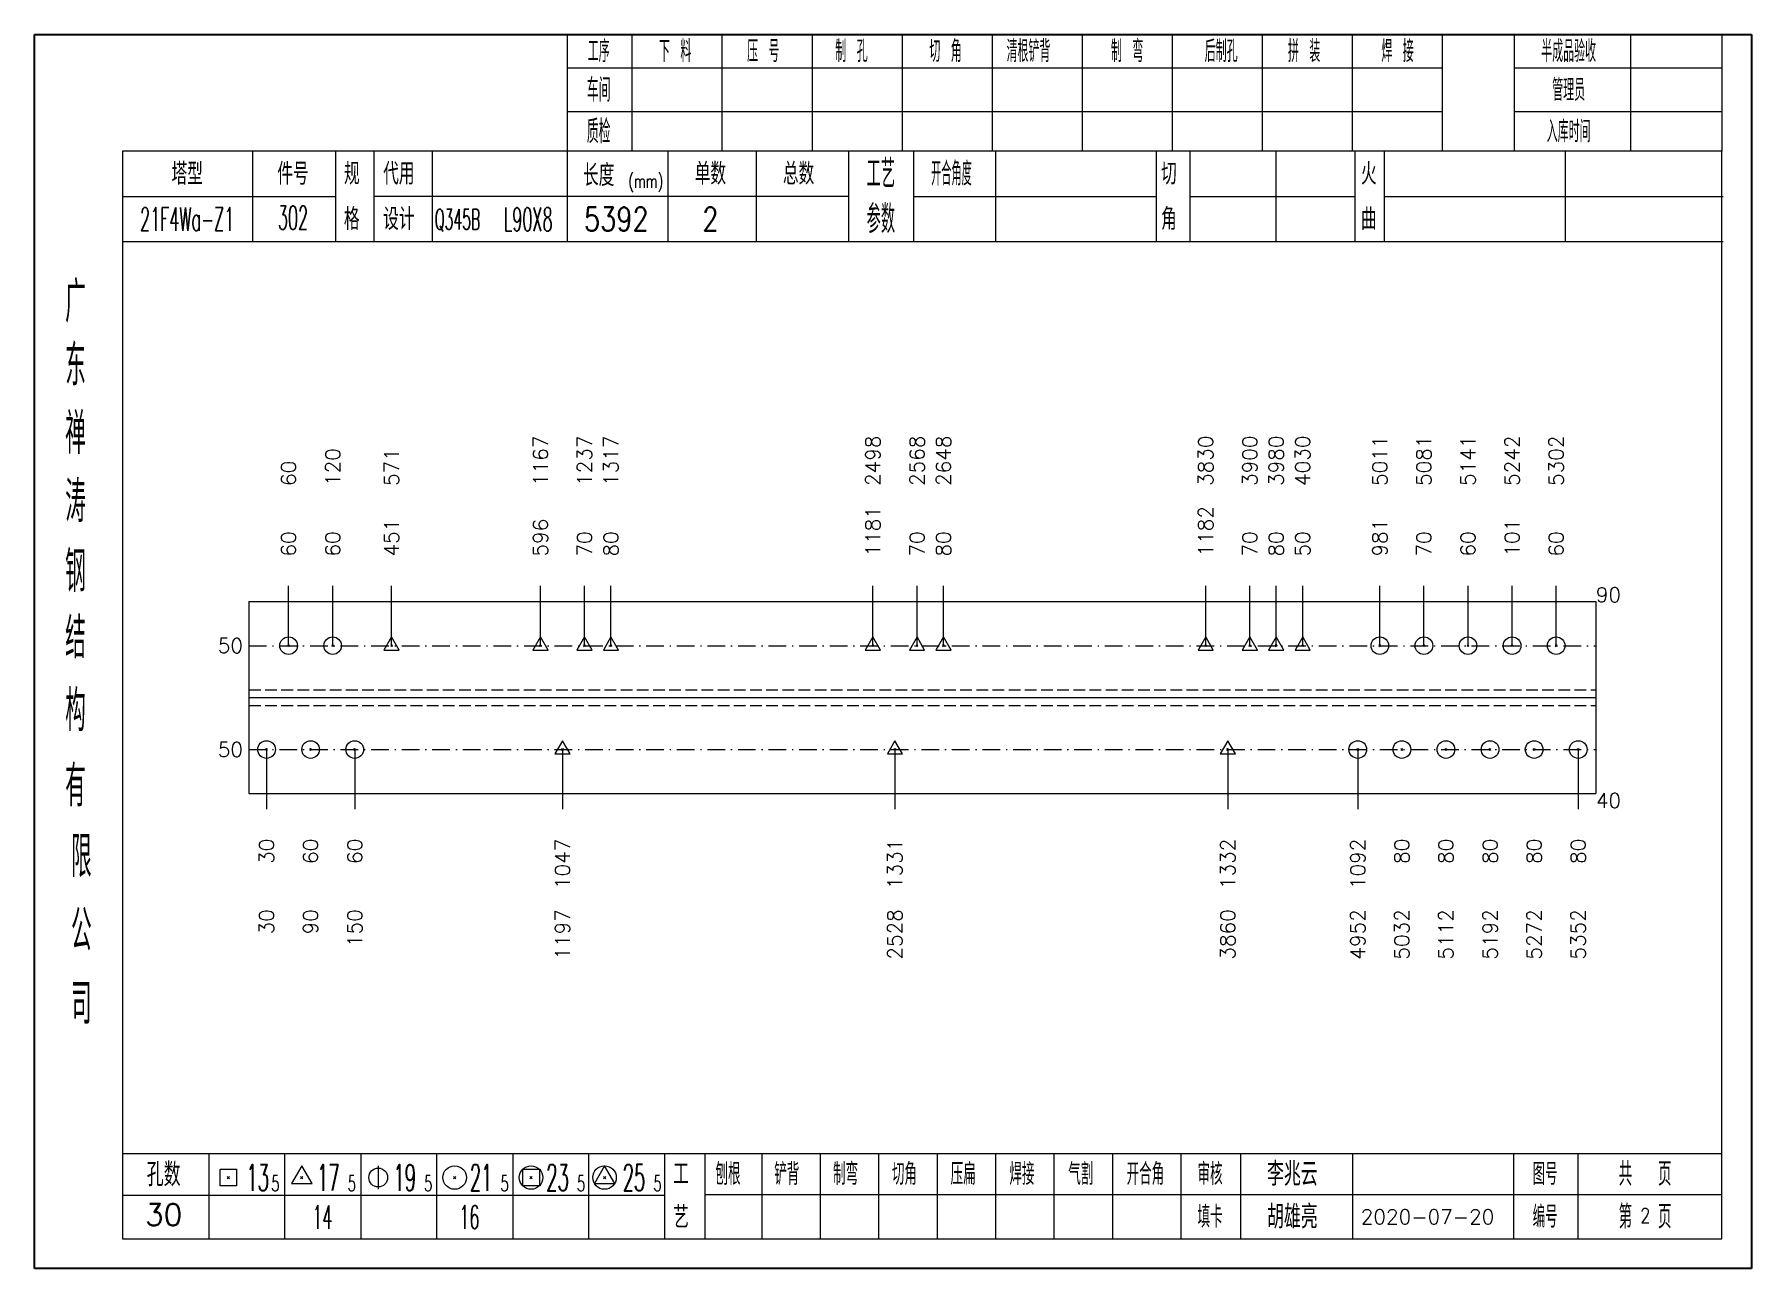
# Model space of a CAD drawing. Extents: x 1310 to 15542, y -76 to 8381.
# Drawn here: x 1828.6 to 2120.7, y 4373.7 to 4583.7 of the extents above; entities that cross this region are included whole.
import ezdxf
from ezdxf.enums import TextEntityAlignment as Align

# ---------------------------------------------------------------- set-up
doc = ezdxf.new("R2010")
doc.units = 0
doc.header["$MEASUREMENT"] = 0
doc.linetypes.add('一点画线', pattern=[5.2, 3, -1, 0.2, -1])
doc.linetypes.add('虚线', pattern=[2.75, 2, -0.75])
doc.layers.get('0').update_dxf_attribs({"linetype": 'CONTINUOUS', "lineweight": 25})
for name, color, linetype, lineweight in [('1', 7, 'CONTINUOUS', 25), ('4', 7, 'CONTINUOUS', 25), ('5', 7, 'CONTINUOUS', 25)]:
    doc.layers.add(name, color=color, linetype=linetype, lineweight=lineweight)
doc.styles.get("Standard").update_dxf_attribs({"font": 'simplex.shx', "width": 0.7, "height": 3, "bigfont": 'gbhzfs.shx'})

msp = doc.modelspace()

# ---------------------------------------------------------------- texts
at = {"color": 7, "linetype": 'Continuous', "lineweight": 13}
for s, p in [('1167', (1914.643, 4506.884)), ('1237', (1922.143, 4506.884)), ('1317', (1926.643, 4506.884)), ('2498', (1971.203, 4506.884)), ('2568', (1978.703, 4506.884)), ('2648', (1983.203, 4506.884)), ('3830', (2027.805, 4506.884)), ('3900', (2035.305, 4506.884)), ('3980', (2039.805, 4506.884)), ('4030', (2044.305, 4506.884)), ('5011', (2057.432, 4506.884)), ('5081', (2064.932, 4506.884)), ('5141', (2072.432, 4506.884)), ('5242', (2079.932, 4506.884)), ('5302', (2087.432, 4506.884)), ('60', (1871.802, 4506.884)), ('120', (1879.302, 4506.884)), ('571', (1889.316, 4506.884))]:
    msp.add_text(s, height=2.5, rotation=90, dxfattribs=at).set_placement(p, align=Align.MIDDLE_LEFT)
at = {"color": 8, "linetype": 'Continuous', "lineweight": 9}
for s, p in [('1181', (1971.203, 4494.884)), ('1182', (2027.805, 4494.884)), ('60', (1871.802, 4494.884)), ('60', (1879.302, 4494.884)), ('451', (1889.316, 4494.884)), ('596', (1914.643, 4494.884)), ('70', (1922.143, 4494.884)), ('80', (1926.643, 4494.884)), ('70', (1978.703, 4494.884)), ('80', (1983.203, 4494.884)), ('70', (2035.305, 4494.884)), ('80', (2039.805, 4494.884)), ('50', (2044.305, 4494.884)), ('981', (2057.432, 4494.884)), ('70', (2064.932, 4494.884)), ('60', (2072.432, 4494.884)), ('101', (2079.932, 4494.884)), ('60', (2087.432, 4494.884))]:
    msp.add_text(s, height=2.5, rotation=90, dxfattribs=at).set_placement(p, align=Align.MIDDLE_LEFT)
at = {"color": 7, "linetype": 'Continuous', "lineweight": 13}
msp.add_text('90', height=2.5, dxfattribs=at).set_placement((2094.182, 4488.384), align=Align.MIDDLE_LEFT)
for p in [(1864.052, 4479.717), (1864.052, 4462.051)]:
    msp.add_text('50', height=2.5, dxfattribs=at).set_placement(p, align=Align.MIDDLE_RIGHT)
at = {"layer": '1', "color": 7, "linetype": 'Continuous', "lineweight": 13}
msp.add_text('40', height=2.5, dxfattribs=at).set_placement((2094.182, 4453.384), align=Align.MIDDLE_LEFT)
at = {"layer": '1', "color": 8, "linetype": 'Continuous', "lineweight": 9}
for s, p in [('30', (1868.052, 4446.884)), ('60', (1875.552, 4446.884)), ('60', (1883.052, 4446.884)), ('1047', (1918.393, 4446.884)), ('1332', (2031.555, 4446.884)), ('1092', (2053.682, 4446.884)), ('80', (2061.182, 4446.884)), ('80', (2068.682, 4446.884)), ('80', (2076.182, 4446.884)), ('80', (2083.682, 4446.884)), ('80', (2091.182, 4446.884)), ('1331', (1974.953, 4446.884))]:
    msp.add_text(s, height=2.5, rotation=90, dxfattribs=at).set_placement(p, align=Align.MIDDLE_RIGHT)
at = {"layer": '1', "color": 7, "linetype": 'Continuous', "lineweight": 13}
for s, p in [('30', (1868.052, 4434.884)), ('90', (1875.552, 4434.884)), ('150', (1883.052, 4434.884)), ('1197', (1918.393, 4434.884)), ('2528', (1974.953, 4434.884)), ('3860', (2031.555, 4434.884)), ('4952', (2053.682, 4434.884)), ('5032', (2061.182, 4434.884)), ('5112', (2068.682, 4434.884)), ('5192', (2076.182, 4434.884)), ('5272', (2083.682, 4434.884)), ('5352', (2091.182, 4434.884))]:
    msp.add_text(s, height=2.5, rotation=90, dxfattribs=at).set_placement(p, align=Align.MIDDLE_RIGHT)
at = {"layer": '4', "color": 1, "linetype": 'Continuous', "lineweight": 25}
for s, height, width, p in [('工序', 3.7, 0.7, (1924.552, 4580.841)), ('下 料', 3.7, 0.7, (1937.552, 4580.841)), ('压 号', 3.7, 0.7, (1952.552, 4580.841)), ('制 孔', 3.7, 0.7, (1967.552, 4580.841)), ('切 角', 3.7, 0.7, (1983.552, 4580.841)), ('清根铲背 ', 3.7, 0.7, (1998.552, 4580.841)), (' 制 弯', 3.7, 0.7, (2013.552, 4580.841)), (' 后制孔', 3.7, 0.7, (2029.552, 4580.841)), ('拼 装', 3.7, 0.7, (2044.552, 4580.841)), (' 焊 接', 3.7, 0.7, (2059.552, 4580.841)), ('半成品验收', 3.7, 0.7, (2089.552, 4580.841)), ('车间', 4, 0.7, (1924.552, 4574.241)), ('管理员', 3.7, 0.7, (2089.552, 4574.241)), ('质检', 4, 0.7, (1924.552, 4567.181)), ('入库时间', 3.7, 0.7, (2089.552, 4567.181)), ('(mm)', 2.24, 0.7, (1932.552, 4558.741)), ('工艺', 4.8, 0.7, (1972.552, 4560.001)), ('开合角度', 4, 0.6, (1984.552, 4560.001)), ('302', 4, 0.5, (1872.552, 4552.511)), ('参数', 4.8, 0.7, (1972.552, 4552.291)), ('21F4Wa-Z1', 4, 0.5, (1854.552, 4552.261)), ('Q345B', 3.5, 0.5, (1900.552, 4552.241)), ('L90X8', 4, 0.5, (1912.552, 4552.241)), ('5392', 4, 0.8, (1927.552, 4552.291)), ('2', 4, 0.8, (1943.552, 4552.291)), ('广', 6.96, 0.7, (1835.552, 4538.211)), ('东', 6.96, 0.7, (1835.552, 4527.421)), ('禅', 6.96, 0.7, (1835.552, 4515.831)), ('涛', 6.96, 0.7, (1835.552, 4504.231)), ('钢', 6.96, 0.7, (1835.552, 4492.341)), ('结', 6.96, 0.7, (1835.552, 4481.031)), ('构', 6.96, 0.7, (1835.552, 4468.651)), ('有', 6.96, 0.7, (1835.552, 4455.841)), ('限', 6.96, 0.7, (1836.552, 4443.841)), ('公', 6.96, 0.7, (1836.552, 4431.301)), ('司', 6.96, 0.7, (1836.552, 4418.821)), ('13', 4.47, 0.5, (1866.552, 4389.241)), ('17', 4.47, 0.5, (1878.552, 4389.241)), ('19', 4.47, 0.5, (1891.552, 4389.241)), ('21', 4.47, 0.5, (1904.552, 4389.241)), ('23', 4.47, 0.5, (1917.552, 4389.241)), ('25', 4.47, 0.5, (1930.552, 4389.241)), ('刨根', 3.7, 0.8, (1946.552, 4389.841)), ('铲背', 3.7, 0.8, (1956.552, 4389.841)), ('制弯', 3.7, 0.8, (1966.552, 4389.841)), ('切角', 3.7, 0.8, (1976.552, 4389.841)), ('压扁', 3.7, 0.8, (1986.552, 4389.841)), ('焊接', 3.7, 0.8, (1996.552, 4389.841)), ('气割', 3.7, 0.8, (2006.552, 4389.841)), ('开合角', 3.7, 0.8, (2017.552, 4389.841)), ('审核', 3.7, 0.8, (2028.552, 4389.841)), ('图号', 3.7, 0.8, (2085.552, 4389.841)), ('共  页', 4, 0.8, (2102.552, 4389.841)), ('5', 2.68, 0.6, (1869.552, 4388.241)), ('5', 2.68, 0.6, (1882.552, 4388.241)), ('5', 2.68, 0.6, (1895.552, 4388.241)), ('5', 2.68, 0.6, (1908.552, 4388.241)), ('5', 2.68, 0.6, (1921.552, 4388.241)), ('5', 2.68, 0.6, (1934.552, 4388.241)), ('第  页', 4, 0.8, (2102.552, 4382.571)), ('14', 4, 0.5, (1877.552, 4382.491)), ('16', 4, 0.5, (1902.552, 4382.491)), ('填卡', 3.7, 0.8, (2028.552, 4382.571)), ('编号', 3.7, 0.8, (2085.552, 4382.571))]:
    msp.add_text(s, height=height, dxfattribs=dict(at, width=width)).set_placement(p, align=Align.MIDDLE_CENTER)
for s, height, p in [('塔型', 3.7, (1854.552, 4559.971)), ('件号', 3.7, (1872.552, 4559.971)), ('规', 3.7, (1882.552, 4560.001)), ('代用', 3.7, (1890.552, 4560.001)), ('长度', 3.7, (1924.552, 4559.741)), ('单数', 3.7, (1943.552, 4560.001)), ('总数', 3.7, (1958.552, 4560.001)), ('切', 3.7, (2021.552, 4560.001)), ('火', 3.7, (2055.552, 4560.001)), ('格', 3.7, (1882.552, 4552.291)), ('设计', 3.7, (1890.552, 4552.291)), ('角', 3.7, (2021.552, 4552.291)), ('曲', 3.7, (2055.552, 4552.291)), ('孔数', 4, (1850.552, 4389.761)), ('工', 3.7, (1938.552, 4389.841)), ('李兆云', 4, (2042.552, 4389.841)), ('胡雄亮', 4, (2042.552, 4382.571)), ('30', 3.7, (1850.552, 4382.931)), ('艺', 3.7, (1938.552, 4382.491)), ('2020-07-20', 2.5, (2065.552, 4382.571))]:
    msp.add_text(s, height=height, dxfattribs=at).set_placement(p, align=Align.MIDDLE_CENTER)
at = {"layer": '4', "color": 6, "linetype": 'Continuous', "lineweight": 25, "width": 0.8}
msp.add_text('2', height=2.5, dxfattribs=at).set_placement((2102.577, 4382.799), align=Align.MIDDLE_CENTER)

# ---------------------------------------------------------------- blocks, each defined once
blk = doc.blocks.new('孔21.5')
at = {"layer": '5', "color": 7, "linetype": 'Continuous', "lineweight": 13}
for p, q in [((-0.1, -0.1), (0.1, 0.1)), ((0.1, -0.1), (-0.1, 0.1))]:
    blk.add_line(p, q, dxfattribs=at)
blk.add_circle((0, 0), 1, dxfattribs=at)
blk = doc.blocks.new('孔17.5')
at = {"layer": '5', "color": 7, "linetype": 'Continuous', "lineweight": 13}
for p, q in [((0, 1), (-0.866, -0.5)), ((-0.1, -0.1), (0.1, 0.1)), ((0.1, -0.1), (-0.1, 0.1)), ((0.866, -0.5), (0, 1)), ((-0.866, -0.5), (0.866, -0.5))]:
    blk.add_line(p, q, dxfattribs=at)
blk = doc.blocks.new('CTJGK')
at = {"color": 6, "linetype": 'Continuous'}
for p, q in [((0, 209.97), (292.13, 209.97)), ((0, 0), (0, 209.97)), ((292.13, 209.97), (292.13, 0)), ((292.13, 0), (0, 0))]:
    blk.add_line(p, q, dxfattribs=at)

# ---------------------------------------------------------------- linework, layer by layer
at = {"color": 7, "linetype": 'Continuous', "lineweight": 18}
for p, q in [((1865.052, 4487.217), (1865.052, 4454.551)), ((1865.052, 4487.217), (2094.182, 4487.217)), ((2094.182, 4487.217), (2094.182, 4454.551)), ((1865.052, 4470.884), (2094.182, 4470.884))]:
    msp.add_line(p, q, dxfattribs=at)
at = {"color": 7, "linetype": 'Continuous', "lineweight": 13}
for p, q in [((1871.802, 4479.717), (1871.802, 4489.884)), ((1879.302, 4479.717), (1879.302, 4489.884)), ((1889.316, 4479.717), (1889.316, 4489.884)), ((1914.643, 4479.717), (1914.643, 4489.884)), ((1922.143, 4479.717), (1922.143, 4489.884)), ((1926.643, 4479.717), (1926.643, 4489.884)), ((1971.203, 4479.717), (1971.203, 4489.884)), ((1978.703, 4479.717), (1978.703, 4489.884)), ((1983.203, 4479.717), (1983.203, 4489.884)), ((2027.805, 4479.717), (2027.805, 4489.884)), ((2035.305, 4479.717), (2035.305, 4489.884)), ((2039.805, 4479.717), (2039.805, 4489.884)), ((2044.305, 4479.717), (2044.305, 4489.884)), ((2057.432, 4479.717), (2057.432, 4489.884)), ((2064.932, 4479.717), (2064.932, 4489.884)), ((2072.432, 4479.717), (2072.432, 4489.884)), ((2079.932, 4479.717), (2079.932, 4489.884)), ((2087.432, 4479.717), (2087.432, 4489.884)), ((1868.052, 4462.051), (1868.052, 4451.884)), ((1883.052, 4462.051), (1883.052, 4451.884)), ((1918.393, 4462.051), (1918.393, 4451.884)), ((1974.953, 4462.051), (1974.953, 4451.884)), ((2031.555, 4462.051), (2031.555, 4451.884)), ((2053.682, 4462.051), (2053.682, 4451.884)), ((2091.182, 4462.051), (2091.182, 4451.884))]:
    msp.add_line(p, q, dxfattribs=at)
at = {"color": 3, "linetype": '一点画线', "lineweight": 13}
for p, q in [((1865.052, 4479.717), (2094.182, 4479.717)), ((1865.052, 4462.051), (2094.182, 4462.051))]:
    msp.add_line(p, q, dxfattribs=at)
at = {"color": 1, "linetype": '虚线', "lineweight": 18}
for p, q in [((1865.052, 4472.217), (2094.182, 4472.217)), ((1865.052, 4469.551), (2094.182, 4469.551))]:
    msp.add_line(p, q, dxfattribs=at)
at = {"layer": '1', "color": 7, "linetype": 'Continuous', "lineweight": 18}
msp.add_line((1865.052, 4454.551), (2094.182, 4454.551), dxfattribs=at)
at = {"layer": '4', "color": 1, "linetype": 'Continuous', "lineweight": 18}
for p, q in [((1828.552, 4583.711), (1828.552, 4373.741)), ((2120.682, 4583.711), (1828.552, 4583.711)), ((1919.182, 4583.711), (1919.182, 4563.871)), ((1930.212, 4583.711), (1930.212, 4563.851)), ((1945.522, 4583.711), (1945.522, 4563.851)), ((1960.842, 4583.711), (1960.842, 4563.851)), ((1976.152, 4583.711), (1976.152, 4563.851)), ((1991.462, 4583.711), (1991.462, 4563.851)), ((2006.772, 4583.711), (2006.772, 4563.851)), ((2022.092, 4583.711), (2022.092, 4563.851)), ((2037.402, 4583.711), (2037.402, 4563.851)), ((2052.712, 4583.711), (2052.712, 4563.851)), ((2068.022, 4583.711), (2068.022, 4563.871)), ((2068.022, 4583.711), (2068.022, 4563.851)), ((2080.302, 4583.711), (2080.302, 4563.851)), ((2100.052, 4583.711), (2100.052, 4563.851)), ((2115.632, 4583.711), (2115.632, 4563.851)), ((2120.682, 4553.911), (2120.682, 4583.711)), ((2068.022, 4577.981), (1919.182, 4577.981)), ((2115.632, 4577.981), (2080.302, 4577.981)), ((2068.022, 4570.501), (1919.182, 4570.501)), ((2115.632, 4570.501), (2080.302, 4570.501)), ((1843.562, 4563.851), (1843.562, 4378.791)), ((2115.632, 4563.851), (1843.562, 4563.851)), ((1865.682, 4563.861), (1865.682, 4548.441)), ((1879.832, 4548.441), (1879.832, 4563.851)), ((1886.332, 4548.441), (1886.332, 4563.851)), ((1896.202, 4563.851), (1896.202, 4548.441)), ((1919.182, 4563.871), (1919.182, 4548.441)), ((1936.302, 4563.851), (1936.302, 4548.441)), ((1951.352, 4563.851), (1951.352, 4548.441)), ((1967.052, 4563.851), (1967.052, 4548.441)), ((1978.112, 4563.851), (1978.112, 4548.441)), ((1992.062, 4563.851), (1992.062, 4548.441)), ((2019.362, 4563.851), (2019.362, 4548.441)), ((2025.122, 4563.851), (2025.122, 4548.441)), ((2039.742, 4563.851), (2039.742, 4548.441)), ((2053.202, 4563.851), (2053.202, 4548.441)), ((2058.192, 4563.851), (2058.192, 4548.441)), ((2088.932, 4563.851), (2088.932, 4548.441)), ((2115.632, 4378.791), (2115.632, 4563.851)), ((1879.832, 4556.091), (1843.562, 4556.091)), ((1967.052, 4556.141), (1886.332, 4556.141)), ((1978.112, 4556.141), (2019.362, 4556.141)), ((2025.122, 4556.141), (2053.202, 4556.141)), ((2058.192, 4556.141), (2115.812, 4556.141)), ((2120.682, 4373.741), (2120.682, 4553.911)), ((2115.812, 4548.441), (1843.562, 4548.441)), ((1843.562, 4393.321), (2115.632, 4393.321)), ((1858.252, 4393.321), (1858.252, 4378.791)), ((1871.182, 4378.791), (1871.182, 4393.321)), ((1884.112, 4393.321), (1884.112, 4378.791)), ((1897.032, 4378.791), (1897.032, 4393.321)), ((1909.962, 4393.321), (1909.962, 4378.791)), ((1922.892, 4378.791), (1922.892, 4393.321)), ((1935.812, 4378.791), (1935.812, 4393.321)), ((1942.682, 4378.791), (1942.682, 4393.321)), ((1952.342, 4378.791), (1952.342, 4393.321)), ((1962.282, 4378.791), (1962.282, 4393.321)), ((1972.222, 4378.791), (1972.222, 4393.321)), ((1982.172, 4378.791), (1982.172, 4393.321)), ((1992.112, 4378.791), (1992.112, 4393.321)), ((2002.052, 4378.791), (2002.052, 4393.321)), ((2012.002, 4378.791), (2012.002, 4393.321)), ((2023.642, 4378.791), (2023.642, 4393.321)), ((2033.792, 4378.791), (2033.792, 4393.321)), ((2052.852, 4378.791), (2052.852, 4393.321)), ((2080.232, 4378.791), (2080.232, 4393.321)), ((2091.192, 4378.791), (2091.192, 4393.321)), ((1935.812, 4386.191), (1843.562, 4386.191)), ((1942.642, 4386.351), (2115.632, 4386.351)), ((1843.562, 4378.791), (2115.632, 4378.791)), ((1828.552, 4373.741), (2120.682, 4373.741))]:
    msp.add_line(p, q, dxfattribs=at)
at = {"layer": '4', "color": 7, "linetype": 'Continuous', "lineweight": 13}
for p, q in [((1874.052, 4391.241), (1872.32, 4388.241)), ((1875.784, 4388.241), (1874.052, 4391.241)), ((1887.052, 4391.241), (1887.052, 4387.241)), ((1925.552, 4391.241), (1923.82, 4388.241)), ((1927.284, 4388.241), (1925.552, 4391.241)), ((1860.138, 4387.827), (1860.138, 4390.655)), ((1860.138, 4390.655), (1862.966, 4390.655)), ((1862.966, 4387.827), (1860.138, 4387.827)), ((1861.352, 4389.041), (1861.752, 4389.441)), ((1861.752, 4389.041), (1861.352, 4389.441)), ((1862.966, 4390.655), (1862.966, 4387.827)), ((1872.32, 4388.241), (1875.784, 4388.241)), ((1873.852, 4389.041), (1874.252, 4389.441)), ((1874.252, 4389.041), (1873.852, 4389.441)), ((1899.852, 4389.041), (1900.252, 4389.441)), ((1900.252, 4389.041), (1899.852, 4389.441)), ((1911.638, 4387.827), (1911.638, 4390.655)), ((1911.638, 4390.655), (1914.466, 4390.655)), ((1914.466, 4387.827), (1911.638, 4387.827)), ((1912.852, 4389.041), (1913.252, 4389.441)), ((1913.252, 4389.041), (1912.852, 4389.441)), ((1914.466, 4390.655), (1914.466, 4387.827)), ((1923.82, 4388.241), (1927.284, 4388.241)), ((1925.352, 4389.041), (1925.752, 4389.441)), ((1925.752, 4389.041), (1925.352, 4389.441))]:
    msp.add_line(p, q, dxfattribs=at)
for centre, radius in [((1887.052, 4389.241), 1.6), ((1900.052, 4389.241), 2), ((1913.052, 4389.241), 2), ((1925.552, 4389.241), 2)]:
    msp.add_circle(centre, radius, dxfattribs=at)

# ---------------------------------------------------------------- block references
at = {"color": 0, "linetype": 'Continuous'}
msp.add_blockref('CTJGK', (1828.552, 4373.741), dxfattribs=at)
at = {"color": 8, "linetype": 'Continuous', "lineweight": 9, "xscale": 1.5, "yscale": 1.5, "zscale": 1.5}
for name, p in [('孔21.5', (1871.802, 4479.717)), ('孔21.5', (1879.302, 4479.717)), ('孔17.5', (1889.316, 4479.717)), ('孔17.5', (1914.643, 4479.717)), ('孔17.5', (1922.143, 4479.717)), ('孔17.5', (1926.643, 4479.717)), ('孔17.5', (1971.203, 4479.717)), ('孔17.5', (1978.703, 4479.717)), ('孔17.5', (1983.203, 4479.717)), ('孔17.5', (2027.805, 4479.717)), ('孔17.5', (2035.305, 4479.717)), ('孔17.5', (2039.805, 4479.717)), ('孔17.5', (2044.305, 4479.717)), ('孔21.5', (2057.432, 4479.717)), ('孔21.5', (2064.932, 4479.717)), ('孔21.5', (2072.432, 4479.717)), ('孔21.5', (2079.932, 4479.717)), ('孔21.5', (2087.432, 4479.717))]:
    msp.add_blockref(name, p, dxfattribs=at)
at = {"layer": '1', "color": 8, "linetype": 'Continuous', "lineweight": 9, "xscale": 1.5, "yscale": 1.5, "zscale": 1.5}
for name, p in [('孔21.5', (1868.052, 4462.051)), ('孔21.5', (1875.552, 4462.051)), ('孔21.5', (1883.052, 4462.051)), ('孔17.5', (1918.393, 4462.051)), ('孔17.5', (1974.953, 4462.051)), ('孔17.5', (2031.555, 4462.051)), ('孔21.5', (2053.682, 4462.051)), ('孔21.5', (2061.182, 4462.051)), ('孔21.5', (2068.682, 4462.051)), ('孔21.5', (2076.182, 4462.051)), ('孔21.5', (2083.682, 4462.051)), ('孔21.5', (2091.182, 4462.051))]:
    msp.add_blockref(name, p, dxfattribs=at)

msp.set_redraw_order([(e.dxf.handle, doc.entitydb.next_handle()) for e in msp.query("TEXT MTEXT ATTDEF DIMENSION ARC_DIMENSION")])  # texts and dimensions are drawn at this point

doc.saveas('drawing.dxf')
